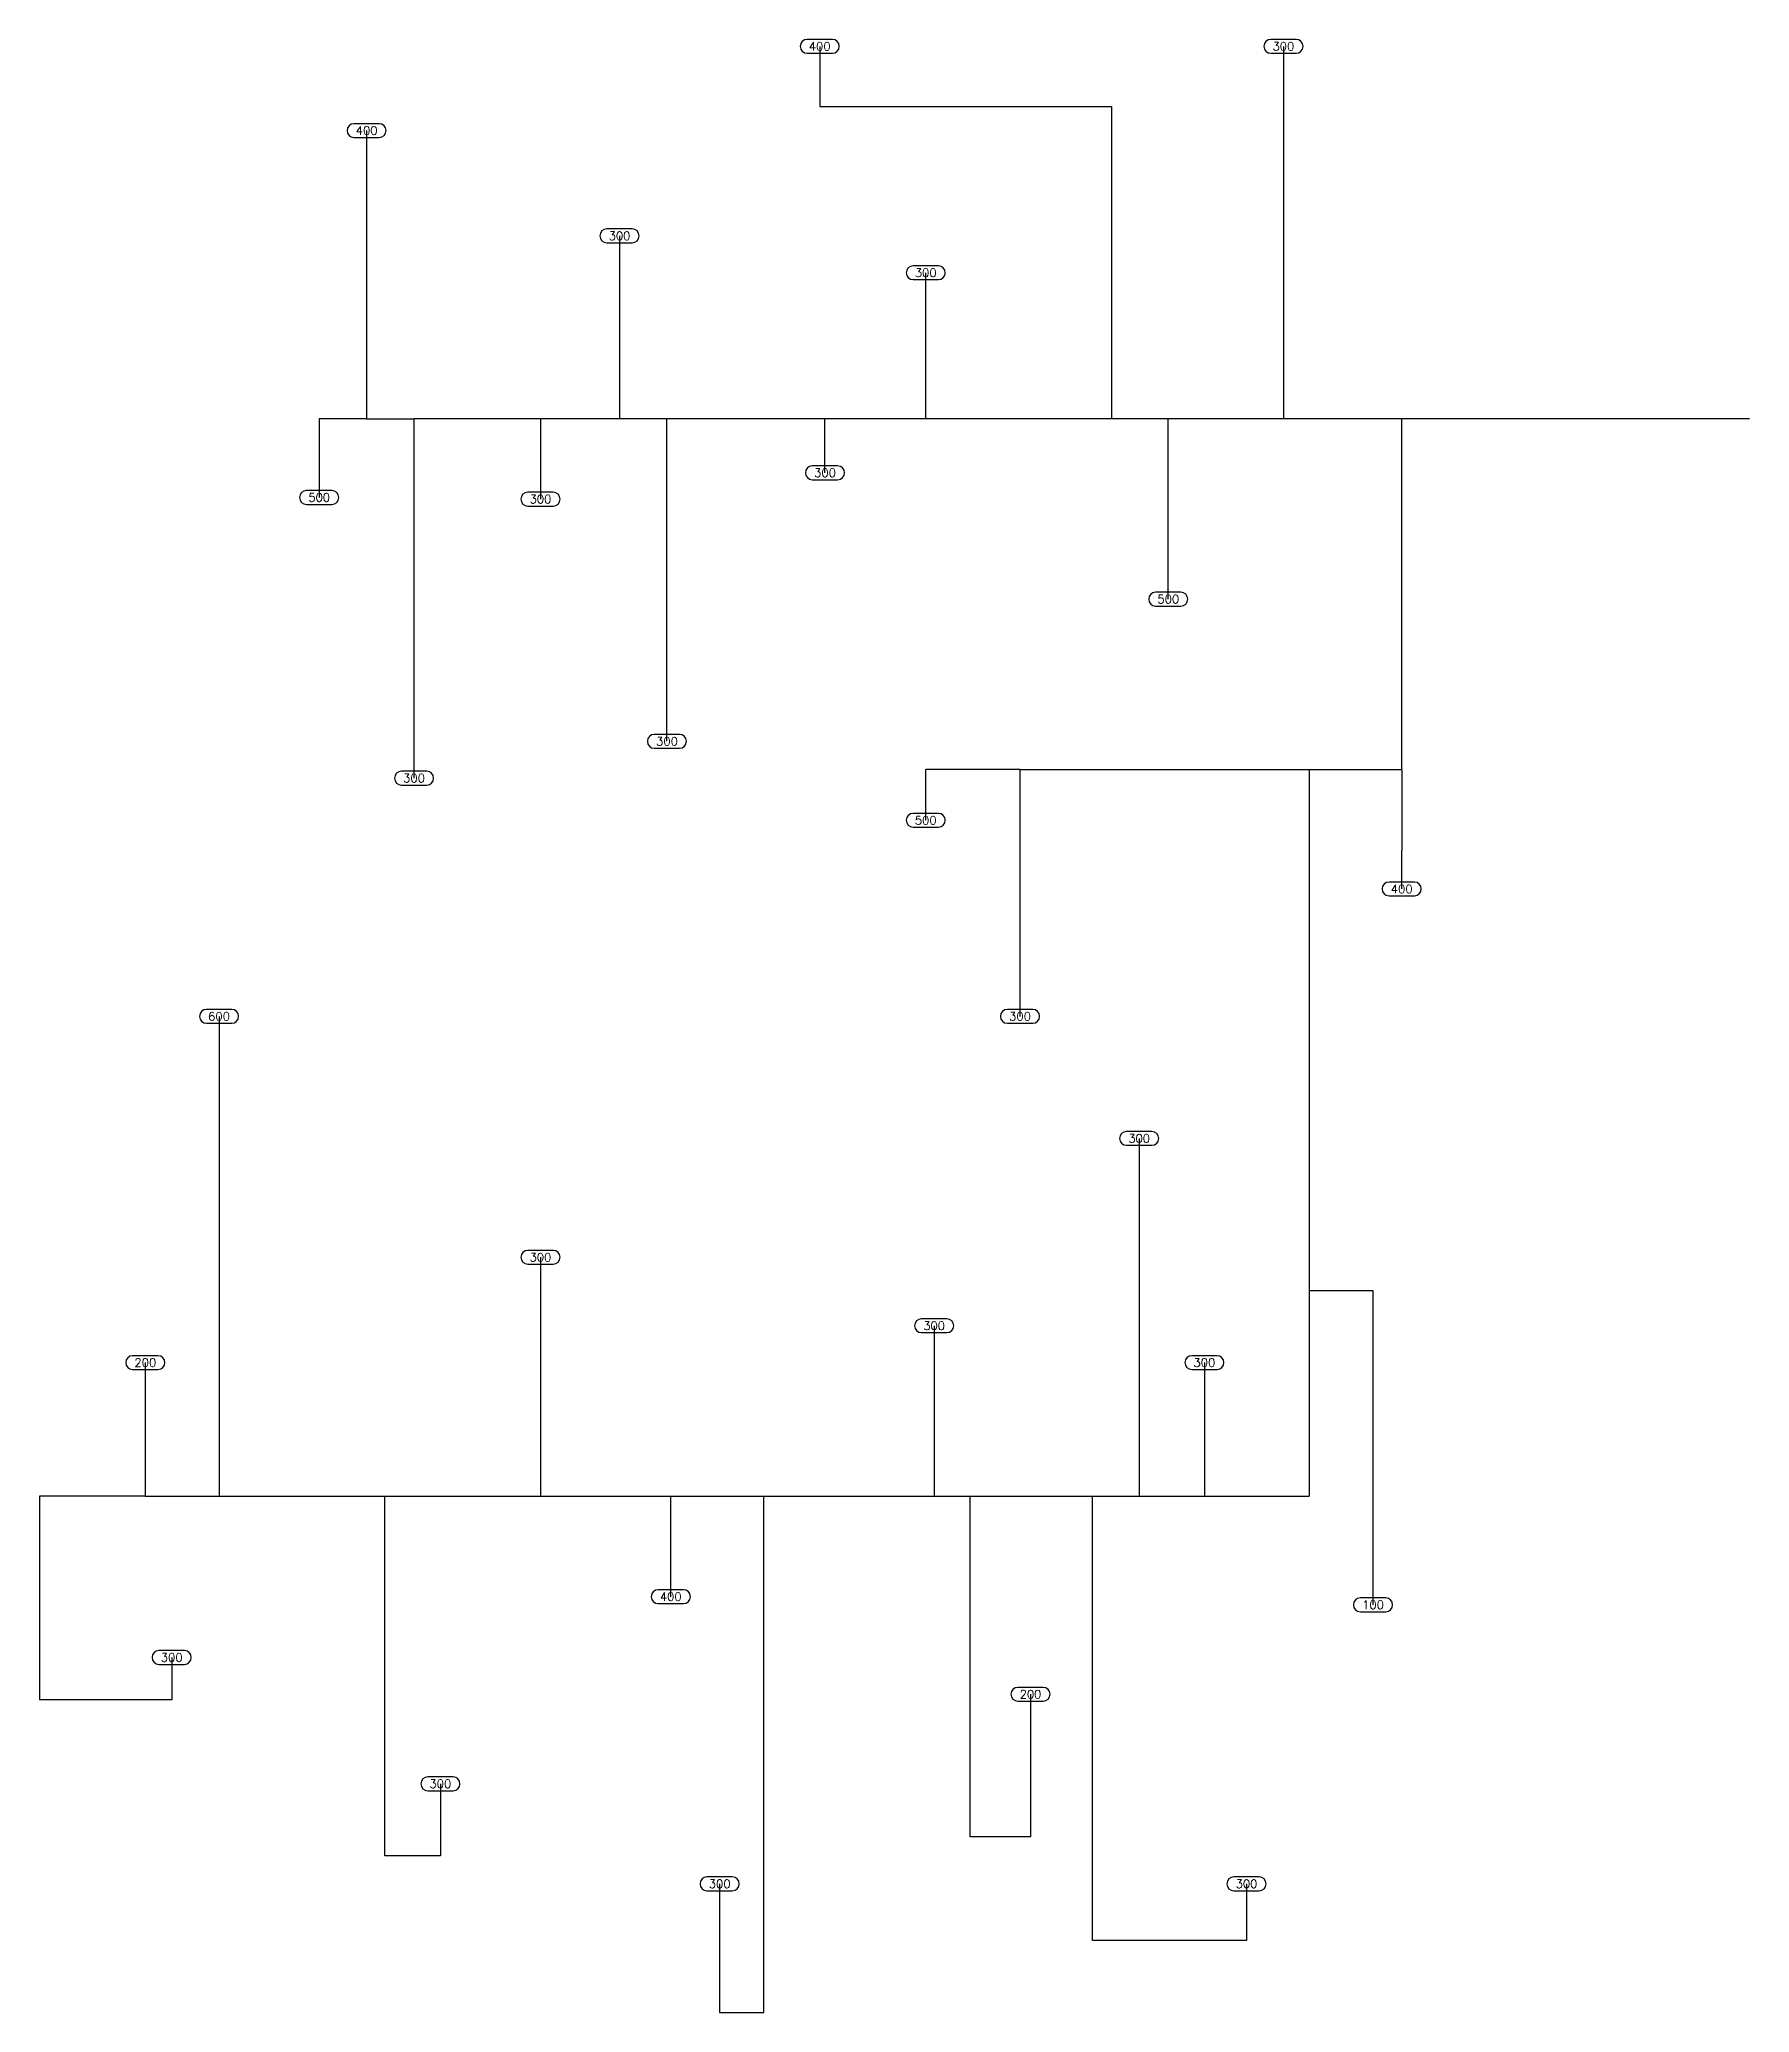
# Model space of a CAD drawing. Header units: inches. Extents: x 8137 to 8682, y -59634 to -59459.
# Drawn here: x 8241.32 to 8271.63, y -59619.76 to -59584.79 of the extents above; entities that cross this region are included whole.
import ezdxf
from ezdxf.enums import TextEntityAlignment as Align

# ---------------------------------------------------------------- set-up
doc = ezdxf.new("R2010")
doc.units = ezdxf.units.IN
doc.header["$MEASUREMENT"] = 0
doc.layers.add('DUCT', color=7, linetype='Continuous')
doc.layers.add('Flow Rate', color=3, linetype='Continuous')
doc.styles.add('RomanD', font='romand.shx')

# ---------------------------------------------------------------- blocks, each defined once
blk = doc.blocks.new('Diffuser')
at = {"layer": 'Flow Rate'}
blk.add_lwpolyline([(1.4973, -0.8156, 1), (1.4973, 0.8156), (-1.4973, 0.8156, 1), (-1.4973, -0.8156)], format="xyb", close=True, dxfattribs=at)
at = {"layer": 'Flow Rate', "color": 2, "style": 'RomanD'}
blk.add_attdef('Flow Rate', text='', height=1, dxfattribs=at).set_placement((0, 0), align=Align.MIDDLE_CENTER)

msp = doc.modelspace()

# ---------------------------------------------------------------- linework, layer by layer
at = {"layer": 'DUCT'}
for p, q in [((8255.148, -59584.912), (8255.148, -59585.977)), ((8263.367, -59584.912), (8263.367, -59591.517)), ((8255.148, -59585.977), (8260.318, -59585.977)), ((8260.318, -59585.977), (8260.318, -59591.517)), ((8247.116, -59586.405), (8247.116, -59591.517)), ((8251.599, -59588.271), (8251.599, -59591.517)), ((8257.027, -59591.517), (8257.027, -59588.925)), ((8247.116, -59591.517), (8246.276, -59591.517)), ((8246.276, -59591.517), (8246.276, -59592.909)), ((8247.116, -59591.517), (8247.957, -59591.517)), ((8247.957, -59596.937), (8247.957, -59591.517)), ((8250.198, -59591.517), (8247.957, -59591.517)), ((8250.198, -59591.517), (8250.198, -59592.938)), ((8251.599, -59591.517), (8250.198, -59591.517)), ((8252.44, -59591.517), (8251.599, -59591.517)), ((8252.44, -59596.548), (8252.44, -59591.517)), ((8255.241, -59591.517), (8252.44, -59591.517)), ((8257.027, -59591.517), (8255.241, -59591.517)), ((8255.241, -59592.471), (8255.241, -59591.517)), ((8260.318, -59591.517), (8257.027, -59591.517)), ((8261.326, -59591.517), (8260.318, -59591.517)), ((8263.367, -59591.517), (8261.326, -59591.517)), ((8261.326, -59594.711), (8261.326, -59591.517)), ((8265.463, -59591.517), (8263.367, -59591.517)), ((8265.463, -59597.731), (8265.463, -59591.517)), ((8271.629, -59591.517), (8265.463, -59591.517)), ((8252.44, -59597.231), (8252.44, -59596.548)), ((8247.957, -59597.884), (8247.957, -59596.937)), ((8258.698, -59597.731), (8257.027, -59597.731)), ((8257.027, -59598.631), (8257.027, -59597.731)), ((8258.698, -59601.201), (8258.698, -59597.731)), ((8258.698, -59597.731), (8263.823, -59597.731)), ((8263.823, -59597.731), (8265.463, -59597.731)), ((8263.823, -59597.731), (8263.823, -59606.973)), ((8265.463, -59597.731), (8265.463, -59599.167)), ((8265.463, -59599.848), (8265.463, -59599.167)), ((8258.698, -59602.106), (8258.698, -59601.201)), ((8244.501, -59602.106), (8244.501, -59602.964)), ((8244.501, -59602.964), (8244.501, -59610.614)), ((8260.81, -59604.27), (8260.81, -59605.042)), ((8260.81, -59605.042), (8260.81, -59610.614)), ((8250.198, -59606.377), (8250.198, -59607.441)), ((8263.823, -59606.973), (8263.823, -59610.614)), ((8264.955, -59606.973), (8263.823, -59606.973)), ((8264.955, -59611.848), (8264.955, -59606.973)), ((8250.198, -59607.441), (8250.198, -59610.614)), ((8257.176, -59607.59), (8257.176, -59608.834)), ((8243.194, -59608.244), (8243.194, -59609.139)), ((8261.966, -59608.244), (8261.966, -59609.98)), ((8257.176, -59608.834), (8257.176, -59610.614)), ((8243.194, -59609.139), (8243.194, -59610.614)), ((8261.966, -59609.98), (8261.966, -59610.614)), ((8241.318, -59610.614), (8241.318, -59614.223)), ((8243.194, -59610.614), (8241.318, -59610.614)), ((8243.194, -59610.614), (8244.501, -59610.614)), ((8244.501, -59610.614), (8247.442, -59610.614)), ((8247.442, -59610.614), (8250.198, -59610.614)), ((8247.442, -59616.988), (8247.442, -59610.614)), ((8250.198, -59610.614), (8252.508, -59610.614)), ((8252.508, -59610.614), (8254.155, -59610.614)), ((8252.508, -59612.393), (8252.508, -59610.614)), ((8254.155, -59610.614), (8257.176, -59610.614)), ((8254.155, -59619.764), (8254.155, -59610.614)), ((8257.176, -59610.614), (8257.816, -59610.614)), ((8257.816, -59610.614), (8258.507, -59610.614)), ((8257.816, -59616.648), (8257.816, -59610.614)), ((8258.507, -59610.614), (8259.98, -59610.614)), ((8259.98, -59610.614), (8260.81, -59610.614)), ((8259.98, -59618.487), (8259.98, -59610.614)), ((8260.81, -59610.614), (8261.966, -59610.614)), ((8261.966, -59610.614), (8263.823, -59610.614)), ((8264.955, -59612.537), (8264.955, -59611.848)), ((8243.661, -59613.47), (8243.661, -59614.223)), ((8243.661, -59614.223), (8241.318, -59614.223)), ((8258.884, -59614.123), (8258.884, -59616.648)), ((8248.424, -59615.71), (8248.424, -59616.988)), ((8258.884, -59616.648), (8257.816, -59616.648)), ((8248.424, -59616.988), (8247.442, -59616.988)), ((8253.374, -59617.483), (8253.374, -59619.764)), ((8262.713, -59617.483), (8262.713, -59618.487)), ((8262.713, -59618.487), (8259.98, -59618.487)), ((8253.374, -59619.764), (8254.155, -59619.764))]:
    msp.add_line(p, q, dxfattribs=at)

# ---------------------------------------------------------------- block references
at = {"layer": 'Flow Rate', "xscale": 0.15, "yscale": 0.15, "zscale": 0.15}
for p, values in [((8255.148, -59584.912), {'Flow Rate': '400'}), ((8263.367, -59584.912), {'Flow Rate': '300'}), ((8247.116, -59586.405), {'Flow Rate': '400'}), ((8251.599, -59588.271), {'Flow Rate': '300'}), ((8257.027, -59588.925), {'Flow Rate': '300'}), ((8255.241, -59592.471), {'Flow Rate': '300'}), ((8246.276, -59592.909), {'Flow Rate': '500'}), ((8250.198, -59592.938), {'Flow Rate': '300'}), ((8261.326, -59594.711), {'Flow Rate': '500'}), ((8252.44, -59597.231), {'Flow Rate': '300'}), ((8247.957, -59597.884), {'Flow Rate': '300'}), ((8257.027, -59598.631), {'Flow Rate': '500'}), ((8265.463, -59599.848), {'Flow Rate': '400'}), ((8244.501, -59602.106), {'Flow Rate': '600'}), ((8258.698, -59602.106), {'Flow Rate': '300'}), ((8260.81, -59604.27), {'Flow Rate': '300'}), ((8250.198, -59606.377), {'Flow Rate': '300'}), ((8257.176, -59607.59), {'Flow Rate': '300'}), ((8243.194, -59608.244), {'Flow Rate': '200'}), ((8261.966, -59608.244), {'Flow Rate': '300'}), ((8252.508, -59612.393), {'Flow Rate': '400'}), ((8264.955, -59612.537), {'Flow Rate': '100'}), ((8243.661, -59613.47), {'Flow Rate': '300'}), ((8258.884, -59614.123), {'Flow Rate': '200'}), ((8248.424, -59615.71), {'Flow Rate': '300'}), ((8253.374, -59617.483), {'Flow Rate': '300'}), ((8262.713, -59617.483), {'Flow Rate': '300'})]:
    msp.add_blockref('Diffuser', p, dxfattribs=at).add_auto_attribs(values)

doc.saveas('drawing.dxf')
